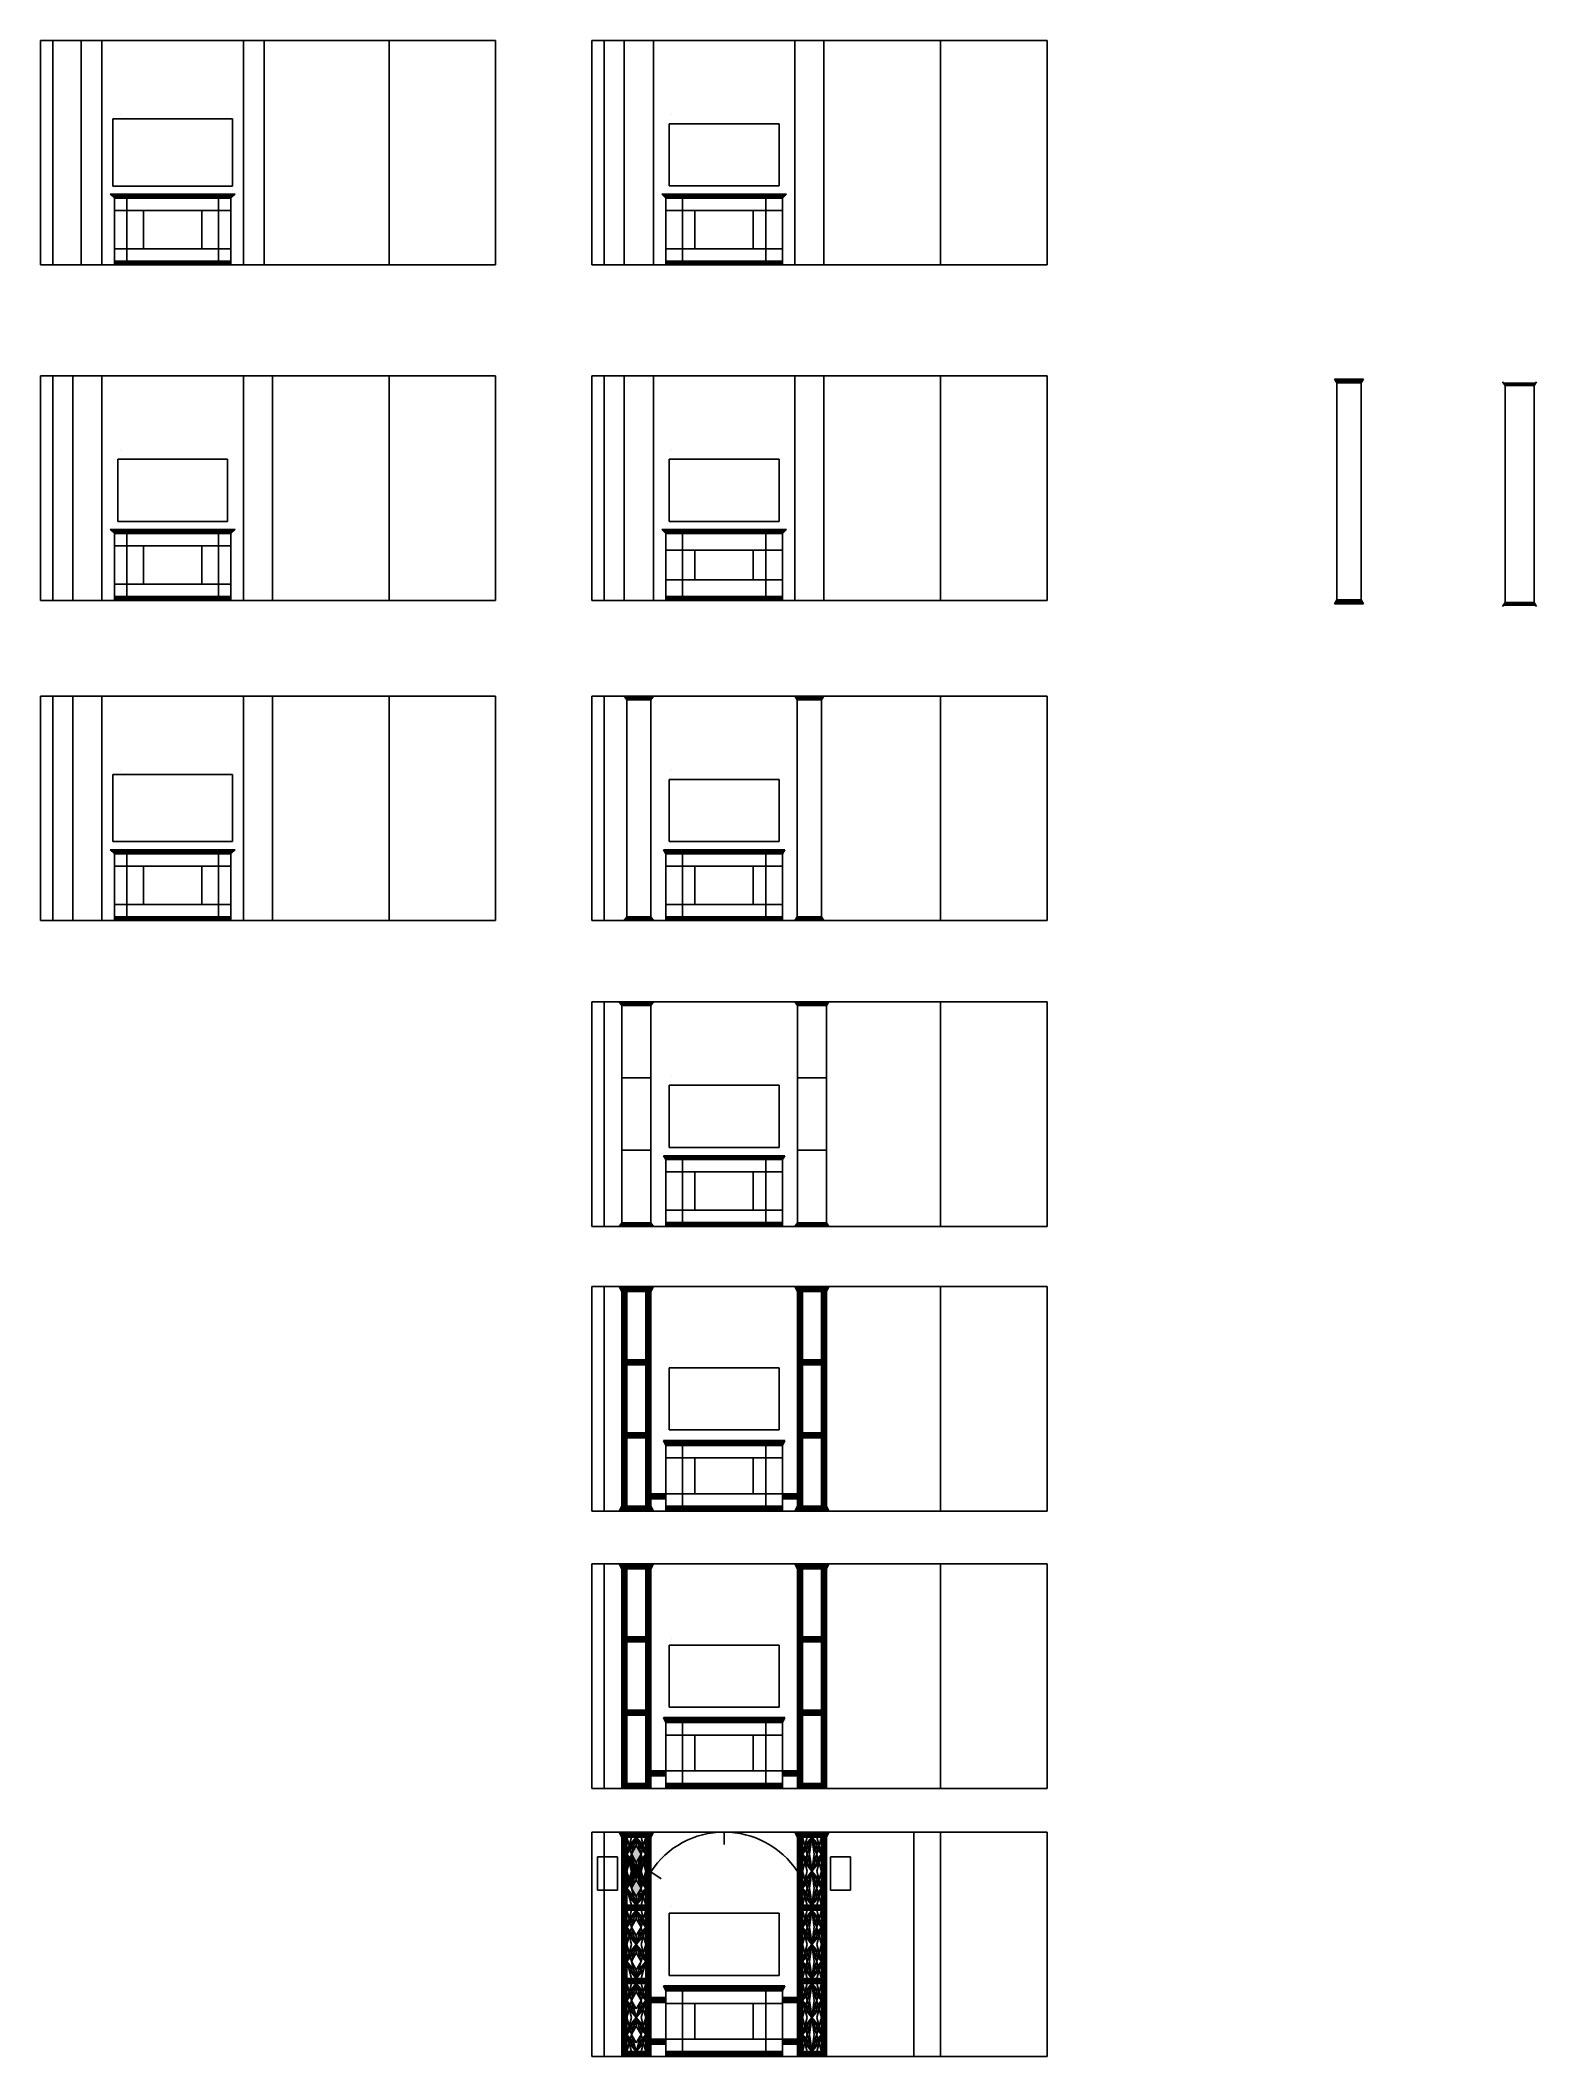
# Model space of a CAD drawing. Header units: millimetres. Extents: x -37601 to 54898, y -46061 to 6743.
# Drawn here: x 36919 to 54898, y -46061 to -21822 of the extents above; entities that cross this region are included whole.
import ezdxf

# ---------------------------------------------------------------- set-up
doc = ezdxf.new("R2010")
doc.units = ezdxf.units.MM
doc.layers.add('зона телевизора и камина', color=112, linetype='Continuous')
doc.layers.add('мебель', color=5, linetype='Continuous')

# ---------------------------------------------------------------- blocks, each defined once
blk = doc.blocks.new('телевизор 60 диагональ')
at = {"layer": 'зона телевизора и камина'}
for p, q in [((9207, -3559), (10527, -3559)), ((9207, -3559), (9207, -4306)), ((10527, -3559), (9780, -3559)), ((10527, -3559), (10527, -4306)), ((10527, -4306), (9207, -4306))]:
    blk.add_line(p, q, dxfattribs=at)
blk = doc.blocks.new('телевизор 65 диагональ')
at = {"layer": 'зона телевизора и камина'}
for p, q in [((562, -4047), (2001, -4047)), ((562, -4856), (562, -4047)), ((2001, -4047), (2001, -4856)), ((2001, -4856), (562, -4856))]:
    blk.add_line(p, q, dxfattribs=at)
blk = doc.blocks.new('колонна узкая')
at = {"layer": 'зона телевизора и камина'}
for p, q in [((15323, -10593), (15293, -10548)), ((15303, -10563), (15633, -10563)), ((15313, -10578), (15623, -10578)), ((15323, -13203), (15323, -10593)), ((15323, -10593), (15613, -10593)), ((15613, -10593), (15643, -10548)), ((15613, -10593), (15613, -13203)), ((15293, -13248), (15323, -13203)), ((15303, -13233), (15633, -13233)), ((15313, -13218), (15623, -13218)), ((15323, -13203), (15613, -13203)), ((15643, -13248), (15613, -13203))]:
    blk.add_line(p, q, dxfattribs=at)
blk = doc.blocks.new('колонна широкая')
at = {"layer": 'зона телевизора и камина'}
for p, q in [((17313, -10548), (17343, -10593)), ((17323, -10563), (17713, -10563)), ((17333, -10578), (17703, -10578)), ((17343, -10593), (17343, -13203)), ((17343, -10593), (17693, -10593)), ((17723, -10548), (17693, -10593)), ((17693, -10593), (17693, -13203)), ((17313, -13248), (17343, -13203)), ((17323, -13233), (17713, -13233)), ((17333, -13218), (17703, -13218)), ((17343, -13203), (17693, -13203)), ((17723, -13248), (17693, -13203))]:
    blk.add_line(p, q, dxfattribs=at)
blk = doc.blocks.new('колонна 3')
at = {"layer": 'зона телевизора и камина'}
for p, q in [((17373, -17706), (17343, -17646)), ((17353, -17666), (17743, -17666)), ((17363, -17686), (17733, -17686)), ((17723, -17706), (17753, -17646)), ((17373, -17706), (17373, -20286)), ((17373, -17706), (17723, -17706)), ((17393, -18526), (17393, -17706)), ((17413, -18526), (17413, -17706)), ((17433, -18526), (17433, -17706)), ((17663, -18526), (17663, -17706)), ((17683, -18526), (17683, -17706)), ((17703, -18526), (17703, -17706)), ((17723, -17706), (17723, -20286)), ((17393, -19466), (17393, -18526)), ((17413, -18526), (17413, -18526)), ((17413, -19466), (17413, -18526)), ((17433, -18526), (17663, -18526)), ((17433, -19466), (17433, -18526)), ((17433, -18546), (17663, -18546)), ((17433, -18566), (17663, -18566)), ((17433, -18586), (17663, -18586)), ((17663, -19466), (17663, -18526)), ((17683, -18526), (17683, -18526)), ((17683, -19466), (17683, -18526)), ((17703, -19466), (17703, -18526)), ((17393, -19466), (17393, -20286)), ((17413, -19466), (17413, -20286)), ((17433, -19406), (17663, -19406)), ((17433, -19426), (17663, -19426)), ((17433, -19446), (17663, -19446)), ((17433, -19466), (17663, -19466)), ((17433, -19466), (17433, -20286)), ((17663, -19466), (17663, -20286)), ((17683, -19466), (17683, -20286)), ((17703, -19466), (17703, -20286)), ((17373, -20286), (17343, -20346)), ((17353, -20326), (17743, -20326)), ((17363, -20306), (17733, -20306)), ((17373, -20286), (17723, -20286)), ((17723, -20286), (17753, -20346))]:
    blk.add_line(p, q, dxfattribs=at)
blk = doc.blocks.new('колонка')
at = {"layer": 'зона телевизора и камина'}
for p, q in [((14228, -24238), (14468, -24238)), ((14228, -24638), (14228, -24238)), ((14468, -24238), (14468, -24638)), ((14468, -24638), (14228, -24638))]:
    blk.add_line(p, q, dxfattribs=at)

msp = doc.modelspace()

# ---------------------------------------------------------------- hatches: boundary and pattern name
at = {"layer": 'зона телевизора и камина', "true_color": 0xffc285}
h = msp.add_hatch(color=31, dxfattribs=at)
h.dxf.hatch_style = 1
h.paths.add_polyline_path([(43965.066, -43626.044), (43965.066, -43831.091), (43993.798, -43728.487)])
at = {"layer": 'зона телевизора и камина', "true_color": 0xfcf6bb}
h = msp.add_hatch(color=254, dxfattribs=at)
h.dxf.hatch_style = 1
h.paths.add_polyline_path([(44194.984, -43626.046), (44108.814, -43728.521), (44080.066, -43831.021), (44080.066, -43831.021)])
h.paths.add_polyline_path([(44051.319, -43728.538), (44008.149, -43677.239), (44003.368, -43694.314), (44080.066, -43831.021)])
h.paths.add_polyline_path([(43965.066, -43626.044), (44003.368, -43694.314), (44008.149, -43677.239)])
at = {"layer": 'зона телевизора и камина'}
h = msp.add_hatch(color=30, dxfattribs=at)
h.dxf.hatch_style = 1
h.paths.add_polyline_path([(44079.903, -43421), (43993.822, -43523.538), (43993.819, -43523.549), (44003.38, -43557.633)])
h = msp.add_hatch(color=30, dxfattribs=at)
h.dxf.hatch_style = 1
h.paths.add_polyline_path([(44022.563, -43626.044), (44008.149, -43677.239), (44051.314, -43728.532)])
h = msp.add_hatch(color=2, dxfattribs=at)
h.dxf.hatch_style = 1
h.paths.add_polyline_path([(44137.429, -43626.39), (44137.315, -43625.982), (44079.918, -43523.744), (44022.819, -43625.13), (44079.918, -43726.516)])
h.paths.add_polyline_path([(44079.919, -43933.746), (44022.819, -44035.132), (44079.919, -44136.518), (44137.488, -44036.29)])
h = msp.add_hatch(color=30, dxfattribs=at)
h.dxf.hatch_style = 1
h.paths.add_polyline_path([(44079.919, -43421.019), (44079.914, -43421.019), (44156.707, -43557.764), (44166.314, -43523.509), (44166.313, -43523.504)])
h = msp.add_hatch(color=30, dxfattribs=at)
h.dxf.hatch_style = 1
h.paths.add_polyline_path([(44137.444, -43626.443), (44108.814, -43728.521), (44151.738, -43677.475)])
at = {"layer": 'зона телевизора и камина', "true_color": 0xffc285}
h = msp.add_hatch(color=31, dxfattribs=at)
h.dxf.hatch_style = 1
h.paths.add_polyline_path([(44195.109, -43626.147), (44195.025, -43625.998), (44194.984, -43626.046), (44166.157, -43728.951), (44194.987, -43831.88), (44195.153, -43831.288)])
h = msp.add_hatch(color=31, dxfattribs=at)
h.dxf.hatch_style = 1
h.paths.add_polyline_path([(43965.065, -43830.483), (43965.065, -44036.258), (43965.228, -44036.064), (43993.982, -43933.57)])
at = {"layer": 'зона телевизора и камина'}
h = msp.add_hatch(color=2, dxfattribs=at)
h.dxf.hatch_style = 1
h.paths.add_polyline_path([(44137.661, -43830.668), (44166.157, -43728.951), (44166.108, -43728.777), (44080.066, -43831.021), (44166.475, -43933.524)])
h.paths.add_polyline_path([(44080.04, -43831.051), (44080.04, -43830.99), (43993.814, -43728.544), (44022.653, -43831.367), (43993.985, -43933.559)])
at = {"layer": 'зона телевизора и камина', "true_color": 0xfcf6bb}
h = msp.add_hatch(color=254, dxfattribs=at)
h.dxf.hatch_style = 1
h.paths.add_polyline_path([(44051.352, -43933.697), (44080.064, -43831.026), (44080.064, -43831.024), (44003.542, -43967.654), (44008.353, -43984.806)])
h = msp.add_hatch(color=254, dxfattribs=at)
h.dxf.hatch_style = 1
h.paths.add_polyline_path([(44080.066, -43831.021), (44108.859, -43933.402), (44195.188, -44036.019)])
at = {"layer": 'зона телевизора и камина', "true_color": 0xffc285}
h = msp.add_hatch(color=31, dxfattribs=at)
h.dxf.hatch_style = 1
h.paths.add_polyline_path([(44195.153, -43831.288), (44166.475, -43933.524), (44195.197, -44036.051)])
at = {"layer": 'зона телевизора и камина', "true_color": 0xfcf6bb}
h = msp.add_hatch(color=254, dxfattribs=at)
h.dxf.hatch_style = 1
h.paths.add_polyline_path([(44003.542, -43967.654), (43965.228, -44036.064), (44008.353, -43984.806)])
at = {"layer": 'зона телевизора и камина'}
h = msp.add_hatch(color=30, dxfattribs=at)
h.dxf.hatch_style = 1
h.paths.add_polyline_path([(44166.416, -44138.625), (44166.451, -44138.502), (44156.858, -44104.361), (44080.228, -44241.042)])
h.paths.add_polyline_path([(44003.447, -44104.185), (43993.89, -44138.254), (43993.977, -44138.564), (44080.18, -44240.984), (44080.196, -44240.984)])
h = msp.add_hatch(color=30, dxfattribs=at)
h.dxf.hatch_style = 1
h.paths.add_polyline_path([(44051.352, -43933.697), (44008.353, -43984.806), (44022.644, -44035.751), (44022.98, -44035.154)])
h = msp.add_hatch(color=30, dxfattribs=at)
h.dxf.hatch_style = 1
h.paths.add_polyline_path([(44108.859, -43933.402), (44137.725, -44036.042), (44152.097, -43984.798)])

# ---------------------------------------------------------------- linework, layer by layer
for p, q in [((36919.254, -24523.136), (36919.254, -21823.136)), ((36919.254, -21823.136), (42389.254, -21823.136)), ((37069.254, -24523.136), (37069.254, -21823.136)), ((37409.285, -24524.14), (37409.285, -21824.14)), ((37659.254, -21823.136), (37659.254, -24523.136)), ((39359.149, -21823.169), (39359.149, -24523.169)), ((39609.149, -21823.042), (39609.149, -24523.042)), ((42389.254, -21823.136), (42389.254, -24523.136)), ((43545.065, -24523.136), (43545.065, -21823.136)), ((43545.065, -21823.136), (49015.065, -21823.136)), ((43695.065, -24523.136), (43695.065, -21823.136)), ((43935.099, -24523.4), (43935.099, -21823.4)), ((44285.065, -21823.136), (44285.065, -24523.136)), ((45984.96, -21823.169), (45984.96, -24523.169)), ((46334.96, -21823.099), (46334.96, -24523.099)), ((49015.065, -21823.136), (49015.065, -24523.136)), ((37879.278, -22715.806), (37879.278, -22715.806)), ((44505.09, -22715.806), (44505.09, -22715.806)), ((37759.254, -23673.136), (39259.254, -23673.136)), ((37809.254, -23718.136), (37759.254, -23673.136)), ((39242.587, -23688.136), (37775.92, -23688.136)), ((39225.92, -23703.136), (37792.587, -23703.136)), ((39209.254, -23718.136), (37809.254, -23718.136)), ((37809.254, -23718.136), (37809.254, -24478.136)), ((37959.254, -24478.136), (37959.254, -23718.136)), ((37959.254, -23718.136), (37959.254, -23868.136)), ((39209.254, -23718.136), (39059.254, -23718.136)), ((39059.254, -23718.136), (39059.254, -24478.136)), ((39209.254, -23718.136), (39259.254, -23673.136)), ((39209.254, -23718.136), (39209.254, -23810.183)), ((39209.254, -23718.136), (39209.254, -24478.136)), ((44385.065, -23673.136), (45885.065, -23673.136)), ((44435.065, -23718.136), (44385.065, -23673.136)), ((45868.399, -23688.136), (44401.732, -23688.136)), ((45851.732, -23703.136), (44418.399, -23703.136)), ((45835.065, -23718.136), (44435.065, -23718.136)), ((44435.065, -23718.136), (44435.065, -24478.136)), ((44635.065, -24478.136), (44635.065, -23718.136)), ((45635.065, -23718.136), (45635.065, -24478.136)), ((45835.065, -23718.136), (45685.065, -23718.136)), ((45835.065, -23718.136), (45885.065, -23673.136)), ((45835.065, -23718.136), (45835.065, -23810.183)), ((45835.065, -23718.136), (45835.065, -24478.136)), ((37809.254, -23868.136), (39209.254, -23868.136)), ((38159.254, -23868.136), (38159.254, -24328.136)), ((38859.254, -23868.136), (38859.254, -24328.136)), ((44435.065, -23868.136), (45835.065, -23868.136)), ((44785.065, -23868.136), (44785.065, -24328.136)), ((45485.065, -23868.136), (45485.065, -24328.136)), ((37809.254, -24328.136), (39209.254, -24328.136)), ((37809.254, -24478.136), (39209.254, -24478.136)), ((37809.254, -24478.136), (37809.254, -24478.136)), ((37809.254, -24478.136), (37959.254, -24478.136)), ((37809.254, -24478.136), (37809.254, -24523.136)), ((39209.254, -24478.136), (39209.254, -24523.136)), ((44435.065, -24328.136), (45835.065, -24328.136)), ((44435.065, -24478.136), (45835.065, -24478.136)), ((44435.065, -24478.136), (44435.065, -24478.136)), ((44435.065, -24478.136), (44585.065, -24478.136)), ((44435.065, -24478.136), (44435.065, -24523.136)), ((45835.065, -24478.136), (45835.065, -24523.136)), ((37759.254, -24523.136), (36919.254, -24523.136)), ((36919.254, -24523.136), (37069.254, -24523.136)), ((37759.254, -24523.136), (39259.254, -24523.136)), ((37809.254, -24493.136), (39209.254, -24493.136)), ((37809.254, -24508.136), (39209.254, -24508.136)), ((42389.254, -24523.136), (39259.254, -24523.136)), ((44385.065, -24523.136), (43545.065, -24523.136)), ((43545.065, -24523.136), (43695.065, -24523.136)), ((44385.065, -24523.136), (45885.065, -24523.136)), ((44435.065, -24493.136), (45835.065, -24493.136)), ((44435.065, -24508.136), (45835.065, -24508.136)), ((49015.065, -24523.136), (45885.065, -24523.136)), ((36919.254, -28554.657), (36919.254, -25854.657)), ((36919.254, -25854.657), (42389.254, -25854.657)), ((37069.254, -28554.657), (37069.254, -25854.657)), ((37309.287, -28554.921), (37309.287, -25854.921)), ((37659.254, -25854.657), (37659.254, -28554.657)), ((39359.149, -25854.689), (39359.149, -28554.689)), ((39709.149, -25854.62), (39709.149, -28554.62)), ((42389.254, -25854.657), (42389.254, -28554.657)), ((43545.065, -28554.657), (43545.065, -25854.657)), ((43545.065, -25854.657), (49015.065, -25854.657)), ((43695.065, -28554.657), (43695.065, -25854.657)), ((43935.099, -28554.921), (43935.099, -25854.921)), ((44285.065, -25854.657), (44285.065, -28554.657)), ((45984.96, -25854.689), (45984.96, -28554.689)), ((46334.96, -25854.62), (46334.96, -28554.62)), ((49015.065, -25854.657), (49015.065, -28554.657)), ((52468.563, -25894.786), (52818.355, -25894.786)), ((52468.563, -25894.786), (52498.563, -25939.786)), ((52478.563, -25909.786), (52808.413, -25909.786)), ((52488.563, -25924.786), (52798.472, -25924.786)), ((52818.355, -25894.786), (52788.53, -25939.786)), ((52498.563, -28549.522), (52498.563, -25939.786)), ((52498.563, -25939.786), (52788.53, -25939.786)), ((52788.53, -25939.786), (52788.53, -28549.522)), ((37879.278, -26747.327), (37879.278, -26747.327)), ((44505.09, -26747.327), (44505.09, -26747.327)), ((37759.254, -27704.657), (39259.254, -27704.657)), ((37809.254, -27749.657), (37759.254, -27704.657)), ((39242.587, -27719.657), (37775.92, -27719.657)), ((39225.92, -27734.657), (37792.587, -27734.657)), ((39209.254, -27749.657), (37809.254, -27749.657)), ((37809.254, -27749.657), (37809.254, -28509.657)), ((37959.254, -28509.657), (37959.254, -27749.657)), ((37959.254, -27749.657), (37959.254, -27899.657)), ((39209.254, -27749.657), (39059.254, -27749.657)), ((39059.254, -27749.657), (39059.254, -28509.657)), ((39209.254, -27749.657), (39259.254, -27704.657)), ((39209.254, -27749.657), (39209.254, -27841.704)), ((39209.254, -27749.657), (39209.254, -28509.657)), ((44385.065, -27704.657), (45885.065, -27704.657)), ((44435.065, -27749.657), (44385.065, -27704.657)), ((45868.399, -27719.657), (44401.732, -27719.657)), ((45851.732, -27734.657), (44418.399, -27734.657)), ((45835.065, -27749.657), (44435.065, -27749.657)), ((44435.065, -27749.657), (44435.065, -28509.657)), ((44635.065, -28509.657), (44635.065, -27749.657)), ((45635.065, -27749.657), (45635.065, -28509.657)), ((45835.065, -27749.657), (45685.065, -27749.657)), ((45835.065, -27749.657), (45885.065, -27704.657)), ((45835.065, -27749.657), (45835.065, -27841.704)), ((45835.065, -27749.657), (45835.065, -28509.657)), ((37809.254, -27899.657), (39209.254, -27899.657)), ((38159.254, -27899.657), (38159.254, -28359.657)), ((38859.254, -27899.657), (38859.254, -28359.657)), ((44435.065, -27949.657), (45835.065, -27949.657)), ((44785.065, -27949.657), (44785.065, -28309.657)), ((45485.065, -27949.657), (45485.065, -28309.657)), ((44435.065, -28309.657), (45835.065, -28309.657)), ((37759.254, -28554.657), (36919.254, -28554.657)), ((36919.254, -28554.657), (37069.254, -28554.657)), ((37759.254, -28554.657), (39259.254, -28554.657)), ((37809.254, -28359.657), (39209.254, -28359.657)), ((37809.254, -28509.657), (39209.254, -28509.657)), ((37809.254, -28509.657), (37809.254, -28509.657)), ((37809.254, -28509.657), (37959.254, -28509.657)), ((37809.254, -28509.657), (37809.254, -28554.657)), ((37809.254, -28524.657), (39209.254, -28524.657)), ((37809.254, -28539.657), (39209.254, -28539.657)), ((39209.254, -28509.657), (39209.254, -28554.657)), ((42389.254, -28554.657), (39259.254, -28554.657)), ((44385.065, -28554.657), (43545.065, -28554.657)), ((43545.065, -28554.657), (43695.065, -28554.657)), ((44385.065, -28554.657), (45885.065, -28554.657)), ((44435.065, -28509.657), (45835.065, -28509.657)), ((44435.065, -28509.657), (44435.065, -28509.657)), ((44435.065, -28509.657), (44585.065, -28509.657)), ((44435.065, -28509.657), (44435.065, -28554.657)), ((44435.065, -28524.657), (45835.065, -28524.657)), ((44435.065, -28539.657), (45835.065, -28539.657)), ((45835.065, -28509.657), (45835.065, -28554.657)), ((49015.065, -28554.657), (45885.065, -28554.657)), ((52468.563, -28594.522), (52498.563, -28549.522)), ((52468.563, -28594.522), (52818.53, -28594.522)), ((52478.563, -28579.522), (52808.53, -28579.522)), ((52488.563, -28564.522), (52798.53, -28564.522)), ((52498.563, -28549.522), (52788.53, -28549.522)), ((52818.53, -28594.522), (52788.53, -28549.522)), ((36919.254, -32404.748), (36919.254, -29704.748)), ((36919.254, -29704.748), (42389.254, -29704.748)), ((37069.254, -32404.748), (37069.254, -29704.748)), ((37309.285, -32405.752), (37309.285, -29705.752)), ((37659.254, -29704.748), (37659.254, -32404.748)), ((39359.149, -29704.78), (39359.149, -32404.78)), ((39709.149, -29704.654), (39709.149, -32404.654)), ((42389.254, -29704.748), (42389.254, -32404.748)), ((43545.065, -32404.748), (43545.065, -29704.748)), ((43545.065, -29704.748), (49015.065, -29704.748)), ((43695.065, -32404.748), (43695.065, -29704.748)), ((45984.96, -29704.78), (45954.96, -29704.78)), ((46334.96, -29704.711), (46334.96, -29704.78)), ((46334.96, -29704.711), (46364.96, -29704.711)), ((49015.065, -29704.748), (49015.065, -32404.748)), ((37879.278, -30597.418), (37879.278, -30597.418)), ((44505.09, -30597.418), (44505.09, -30597.418)), ((37759.254, -31554.748), (39259.254, -31554.748)), ((37809.254, -31599.748), (37759.254, -31554.748)), ((39242.587, -31569.748), (37775.92, -31569.748)), ((39225.92, -31584.748), (37792.587, -31584.748)), ((39209.254, -31599.748), (37809.254, -31599.748)), ((37809.254, -31599.748), (37809.254, -32359.748)), ((37809.254, -31749.748), (39209.254, -31749.748)), ((37959.254, -32359.748), (37959.254, -31599.748)), ((37959.254, -31599.748), (37959.254, -31749.748)), ((38159.254, -31749.748), (38159.254, -32209.748)), ((38859.254, -31749.748), (38859.254, -32209.748)), ((39209.254, -31599.748), (39059.254, -31599.748)), ((39059.254, -31599.748), (39059.254, -32359.748)), ((39209.254, -31599.748), (39259.254, -31554.748)), ((39209.254, -31599.748), (39209.254, -31691.795)), ((39209.254, -31599.748), (39209.254, -32359.748)), ((44405.065, -31554.748), (45865.065, -31554.748)), ((44405.065, -31554.748), (44435.065, -31599.748)), ((45855.065, -31569.748), (44415.065, -31569.748)), ((45845.065, -31584.748), (44425.065, -31584.748)), ((45835.065, -31599.748), (44435.065, -31599.748)), ((44435.065, -31599.748), (44435.065, -32359.748)), ((44435.065, -31749.748), (45835.065, -31749.748)), ((44635.065, -32359.748), (44635.065, -31599.748)), ((44785.065, -31749.748), (44785.065, -32209.748)), ((45485.065, -31749.748), (45485.065, -32209.748)), ((45635.065, -31599.748), (45635.065, -32359.748)), ((45835.065, -31599.748), (45685.065, -31599.748)), ((45865.065, -31554.748), (45835.065, -31599.748)), ((45835.065, -31599.748), (45835.065, -31691.795)), ((45835.065, -31599.748), (45835.065, -32359.748)), ((37809.254, -32209.748), (39209.254, -32209.748)), ((44435.065, -32209.748), (45835.065, -32209.748)), ((37759.254, -32404.748), (36919.254, -32404.748)), ((36919.254, -32404.748), (37069.254, -32404.748)), ((37759.254, -32404.748), (39259.254, -32404.748)), ((37809.254, -32359.748), (39209.254, -32359.748)), ((37809.254, -32359.748), (37809.254, -32359.748)), ((37809.254, -32359.748), (37959.254, -32359.748)), ((37809.254, -32359.748), (37809.254, -32404.748)), ((37809.254, -32374.748), (39209.254, -32374.748)), ((37809.254, -32389.748), (39209.254, -32389.748)), ((39209.254, -32359.748), (39209.254, -32404.748)), ((42389.254, -32404.748), (39259.254, -32404.748)), ((44385.065, -32404.748), (43545.065, -32404.748)), ((43545.065, -32404.748), (43695.065, -32404.748)), ((43935.099, -32404.748), (44285.065, -32404.748)), ((43965.099, -32405.012), (43965.099, -32404.748)), ((44385.065, -32404.748), (45885.065, -32404.748)), ((44435.065, -32359.748), (45835.065, -32359.748)), ((44435.065, -32359.748), (44435.065, -32359.748)), ((44435.065, -32359.748), (44585.065, -32359.748)), ((44435.065, -32359.748), (44435.065, -32404.748)), ((44435.065, -32374.748), (45835.065, -32374.748)), ((44435.065, -32389.748), (45835.065, -32389.748)), ((45835.065, -32359.748), (45835.065, -32404.748)), ((49015.065, -32404.748), (45885.065, -32404.748)), ((43545.065, -36080.393), (43545.065, -33380.393)), ((43545.065, -33380.393), (49015.065, -33380.393)), ((43695.065, -36080.393), (43695.065, -33380.393)), ((45984.96, -33380.426), (45954.96, -33380.426)), ((46334.96, -33380.356), (46334.96, -33380.426)), ((46334.96, -33380.356), (46364.96, -33380.356)), ((49015.065, -33380.393), (49015.065, -36080.393)), ((43905.065, -34295.393), (44255.065, -34295.324)), ((44505.09, -34273.063), (44505.09, -34273.063)), ((46015.065, -34295.393), (46365.065, -34295.324)), ((43905.065, -35165.393), (44255.065, -35165.324)), ((44405.065, -35230.393), (45865.065, -35230.393)), ((44405.065, -35230.393), (44435.065, -35275.393)), ((45855.065, -35245.393), (44415.065, -35245.393)), ((45845.065, -35260.393), (44425.065, -35260.393)), ((45835.065, -35275.393), (44435.065, -35275.393)), ((44435.065, -35275.393), (44435.065, -36035.393)), ((44635.065, -36035.393), (44635.065, -35275.393)), ((45635.065, -35275.393), (45635.065, -36035.393)), ((45835.065, -35275.393), (45685.065, -35275.393)), ((45865.065, -35230.393), (45835.065, -35275.393)), ((45835.065, -35275.393), (45835.065, -35367.44)), ((45835.065, -35275.393), (45835.065, -36035.393)), ((46015.065, -35165.393), (46365.065, -35165.324)), ((44435.065, -35425.393), (45835.065, -35425.393)), ((44785.065, -35425.393), (44785.065, -35885.393)), ((45485.065, -35425.393), (45485.065, -35885.393)), ((44385.065, -36080.393), (43545.065, -36080.393)), ((43545.065, -36080.393), (43695.065, -36080.393)), ((43935.099, -36080.393), (44285.065, -36080.393)), ((43965.099, -36080.657), (43965.099, -36080.393)), ((44385.065, -36080.393), (45885.065, -36080.393)), ((44435.065, -35885.393), (45835.065, -35885.393)), ((44435.065, -36035.393), (45835.065, -36035.393)), ((44435.065, -36035.393), (44435.065, -36035.393)), ((44435.065, -36035.393), (44585.065, -36035.393)), ((44435.065, -36035.393), (44435.065, -36080.393)), ((44435.065, -36050.393), (45835.065, -36050.393)), ((44435.065, -36065.393), (45835.065, -36065.393)), ((45835.065, -36035.393), (45835.065, -36080.393)), ((49015.065, -36080.393), (45885.065, -36080.393)), ((43545.065, -39503.45), (43545.065, -36803.45)), ((43545.065, -36803.45), (49015.065, -36803.45)), ((43695.065, -39503.45), (43695.065, -36803.45)), ((44285.065, -36803.381), (44285.019, -36803.45)), ((45984.96, -36803.483), (45954.96, -36803.483)), ((46334.96, -36803.413), (46334.96, -36803.483)), ((46334.96, -36803.413), (46364.96, -36803.413)), ((49015.065, -36803.45), (49015.065, -39503.45)), ((44505.09, -37696.12), (44505.09, -37696.12)), ((44405.065, -38653.45), (45865.065, -38653.45)), ((44435.065, -38713.45), (44405.065, -38653.45)), ((45855.065, -38673.45), (44415.065, -38673.45)), ((45845.065, -38693.45), (44425.065, -38693.45)), ((45835.065, -38713.45), (44435.065, -38713.45)), ((44435.065, -38713.45), (44435.065, -39458.45)), ((44635.065, -39443.45), (44635.065, -38713.45)), ((45635.065, -38713.45), (45635.065, -39443.45)), ((45835.065, -38713.45), (45865.065, -38653.45)), ((45835.065, -38713.45), (45835.065, -38790.497)), ((45835.065, -38713.45), (45835.065, -39458.45)), ((44435.065, -38863.45), (45835.065, -38863.45)), ((44785.065, -38863.45), (44785.065, -39293.45)), ((45485.065, -38863.45), (45485.065, -39293.45)), ((44385.065, -39503.45), (43545.065, -39503.45)), ((43545.065, -39503.45), (43695.065, -39503.45)), ((43935.099, -39503.45), (44285.065, -39503.45)), ((43965.099, -39503.715), (43965.099, -39503.45)), ((44435.065, -39293.45), (44255.065, -39293.45)), ((44435.065, -39313.45), (44255.065, -39313.45)), ((44435.065, -39333.45), (44255.065, -39333.45)), ((44435.065, -39353.45), (44255.065, -39353.45)), ((44385.065, -39503.45), (45885.065, -39503.45)), ((44435.065, -39293.45), (45835.065, -39293.45)), ((44435.065, -39443.45), (45835.065, -39443.45)), ((44435.065, -39458.45), (44435.065, -39458.45)), ((44435.065, -39458.45), (44435.065, -39503.45)), ((44435.065, -39463.45), (45835.065, -39463.45)), ((44435.065, -39483.45), (45835.065, -39483.45)), ((46015.065, -39293.45), (45835.065, -39293.45)), ((46015.065, -39313.45), (45835.065, -39313.45)), ((46015.065, -39333.45), (45835.065, -39333.45)), ((46015.065, -39353.45), (45835.065, -39353.45)), ((45835.065, -39458.45), (45835.065, -39503.45)), ((49015.065, -39503.45), (45885.065, -39503.45)), ((43545.065, -42835.885), (43545.065, -40135.885)), ((43545.065, -40135.885), (49015.065, -40135.885)), ((43695.065, -42835.885), (43695.065, -40135.885)), ((43905.065, -40195.954), (43875.065, -40135.954)), ((43885.065, -40155.954), (44275.034, -40155.954)), ((43895.065, -40175.954), (44265.05, -40175.954)), ((43905.065, -40195.954), (43905.065, -42775.954)), ((43905.065, -40195.954), (44255.065, -40195.954)), ((43925.065, -41015.954), (43925.065, -40195.954)), ((43945.065, -41015.954), (43945.065, -40195.954)), ((43965.065, -41015.954), (43965.065, -40195.954)), ((44195.065, -41015.954), (44195.065, -40195.954)), ((44215.065, -41015.954), (44215.065, -40195.954)), ((44235.065, -41015.954), (44235.065, -40195.954)), ((44255.065, -40195.954), (44285.019, -40135.954)), ((44255.065, -40195.954), (44255.065, -42775.885)), ((44285.065, -40135.815), (44285.019, -40135.885)), ((45984.96, -40135.917), (45954.96, -40135.917)), ((46015.065, -40195.885), (45985.065, -40135.885)), ((45995.065, -40155.885), (46385.034, -40155.885)), ((46005.065, -40175.885), (46375.05, -40175.885)), ((46015.065, -40195.885), (46015.065, -42775.885)), ((46015.065, -40195.885), (46365.065, -40195.885)), ((46035.065, -41015.885), (46035.065, -40195.885)), ((46055.065, -41015.885), (46055.065, -40195.885)), ((46075.065, -41015.885), (46075.065, -40195.885)), ((46305.065, -41015.885), (46305.065, -40195.885)), ((46325.065, -41015.885), (46325.065, -40195.885)), ((46334.96, -40135.847), (46334.96, -40135.917)), ((46334.96, -40135.847), (46364.96, -40135.847)), ((46345.065, -41015.885), (46345.065, -40195.885)), ((46365.065, -40195.885), (46395.019, -40135.885)), ((46365.065, -40195.885), (46365.065, -42775.815)), ((49015.065, -40135.885), (49015.065, -42835.885)), ((43925.24, -41955.95), (43925.24, -41015.95)), ((43945.065, -41015.946), (43945.24, -41015.946)), ((43945.24, -41955.946), (43945.24, -41015.946)), ((43965.065, -41015.942), (44195.24, -41015.897)), ((43965.24, -41955.942), (43965.24, -41015.942)), ((43965.24, -41035.942), (44195.24, -41035.897)), ((43965.24, -41055.942), (44195.24, -41055.897)), ((43965.24, -41075.942), (44195.24, -41075.897)), ((44195.24, -41955.897), (44195.24, -41015.897)), ((44215.065, -41015.893), (44215.24, -41015.893)), ((44215.24, -41955.893), (44215.24, -41015.893)), ((44235.24, -41955.889), (44235.24, -41015.889)), ((44505.09, -41028.555), (44505.09, -41028.555)), ((46035.24, -41955.881), (46035.24, -41015.881)), ((46055.065, -41015.877), (46055.24, -41015.877)), ((46055.24, -41955.877), (46055.24, -41015.877)), ((46075.065, -41015.873), (46305.24, -41015.827)), ((46075.24, -41955.873), (46075.24, -41015.873)), ((46075.24, -41035.873), (46305.24, -41035.827)), ((46075.24, -41055.873), (46305.24, -41055.827)), ((46075.24, -41075.873), (46305.24, -41075.827)), ((46305.24, -41955.827), (46305.24, -41015.827)), ((46325.065, -41015.823), (46325.24, -41015.823)), ((46325.24, -41955.823), (46325.24, -41015.823)), ((46345.24, -41955.819), (46345.24, -41015.819)), ((43965.24, -41895.942), (44195.24, -41895.897)), ((43965.24, -41915.942), (44195.24, -41915.897)), ((46075.24, -41895.873), (46305.24, -41895.827)), ((46075.24, -41915.873), (46305.24, -41915.827)), ((43925.24, -41955.95), (43925.403, -42775.95)), ((43945.24, -41955.95), (43945.403, -42775.95)), ((43965.24, -41935.942), (44195.24, -41935.897)), ((43965.24, -41955.942), (44195.24, -41955.897)), ((43965.24, -41955.942), (43965.403, -42775.942)), ((44195.24, -41955.897), (44195.403, -42775.897)), ((44215.24, -41955.893), (44215.403, -42775.893)), ((44235.24, -41955.889), (44235.403, -42775.889)), ((44405.065, -41985.885), (45865.065, -41985.885)), ((44435.065, -42045.885), (44405.065, -41985.885)), ((45855.065, -42005.885), (44415.065, -42005.885)), ((45845.065, -42025.885), (44425.065, -42025.885)), ((45835.065, -42045.885), (44435.065, -42045.885)), ((44435.065, -42045.885), (44435.065, -42790.885)), ((44635.065, -42775.885), (44635.065, -42045.885)), ((45635.065, -42045.885), (45635.065, -42775.885)), ((45835.065, -42045.885), (45865.065, -41985.885)), ((45835.065, -42045.885), (45835.065, -42122.931)), ((45835.065, -42045.885), (45835.065, -42790.885)), ((46035.24, -41955.881), (46035.403, -42775.881)), ((46055.24, -41955.881), (46055.403, -42775.881)), ((46075.24, -41935.873), (46305.24, -41935.827)), ((46075.24, -41955.873), (46305.24, -41955.827)), ((46075.24, -41955.873), (46075.403, -42775.873)), ((46305.24, -41955.827), (46305.403, -42775.827)), ((46325.24, -41955.823), (46325.403, -42775.823)), ((46345.24, -41955.819), (46345.403, -42775.819)), ((44435.065, -42195.885), (45835.065, -42195.885)), ((44785.065, -42195.885), (44785.065, -42625.885)), ((45485.065, -42195.885), (45485.065, -42625.885)), ((44435.065, -42625.885), (44255.065, -42625.885)), ((44435.065, -42645.885), (44255.065, -42645.885)), ((44435.065, -42625.885), (45835.065, -42625.885)), ((46015.065, -42625.885), (45835.065, -42625.885)), ((46015.065, -42645.885), (45835.065, -42645.885)), ((44385.065, -42835.885), (43545.065, -42835.885)), ((43545.065, -42835.885), (43695.065, -42835.885)), ((43875.1, -42835.885), (43875.065, -42835.954)), ((43905.065, -42775.954), (43905.065, -42835.885)), ((43925.403, -42775.95), (43925.403, -42835.881)), ((43935.099, -42835.885), (44285.065, -42835.885)), ((43945.403, -42775.946), (43945.403, -42835.877)), ((43965.099, -42836.149), (43965.099, -42835.885)), ((43965.403, -42775.942), (44195.403, -42775.897)), ((43965.403, -42775.942), (43965.403, -42835.873)), ((43965.403, -42795.942), (44195.403, -42795.897)), ((43965.403, -42815.942), (44195.403, -42815.897)), ((44195.403, -42775.954), (44195.403, -42835.885)), ((44215.403, -42775.893), (44215.403, -42835.823)), ((44235.403, -42775.889), (44235.403, -42835.819)), ((44435.065, -42665.885), (44255.065, -42665.885)), ((44435.065, -42685.885), (44255.065, -42685.885)), ((44255.065, -42775.954), (44255.065, -42835.885)), ((44385.065, -42835.885), (45885.065, -42835.885)), ((44435.065, -42775.885), (45835.065, -42775.885)), ((44435.065, -42790.885), (44435.065, -42790.885)), ((44435.065, -42790.885), (44435.065, -42835.885)), ((44435.065, -42795.885), (45835.065, -42795.885)), ((44435.065, -42815.885), (45835.065, -42815.885)), ((46015.065, -42665.885), (45835.065, -42665.885)), ((46015.065, -42685.885), (45835.065, -42685.885)), ((45835.065, -42790.885), (45835.065, -42835.885)), ((49015.065, -42835.885), (45885.065, -42835.885)), ((46015.065, -42775.954), (46015.065, -42835.885)), ((46035.403, -42775.881), (46035.403, -42835.811)), ((46055.403, -42775.881), (46055.403, -42835.811)), ((46075.403, -42775.873), (46305.403, -42775.827)), ((46075.403, -42775.954), (46075.403, -42835.885)), ((46075.403, -42795.873), (46305.403, -42795.827)), ((46075.403, -42815.873), (46305.403, -42815.827)), ((46305.403, -42775.827), (46305.403, -42835.757)), ((46325.403, -42775.823), (46325.403, -42835.753)), ((46345.403, -42775.954), (46345.403, -42835.885)), ((46365.065, -42775.954), (46365.065, -42835.885)), ((43545.065, -46060.949), (43545.065, -43360.949)), ((43545.065, -43360.949), (49015.065, -43360.949)), ((43695.065, -46060.949), (43695.065, -43360.949)), ((43905.065, -43421.019), (43875.065, -43361.019)), ((43885.065, -43381.019), (44275.034, -43381.019)), ((44255.065, -43421.019), (44285.019, -43361.019)), ((44285.019, -43361.019), (45985.065, -43360.949)), ((45134.151, -43360.985), (45134.151, -43510.985)), ((45984.96, -43360.982), (45954.96, -43360.982)), ((46015.065, -43420.949), (45985.065, -43360.949)), ((45995.065, -43380.949), (46385.034, -43380.949)), ((46334.96, -43360.912), (46334.96, -43360.982)), ((46334.96, -43360.912), (46364.96, -43360.912)), ((46365.065, -43420.949), (46395.019, -43360.949)), ((49015.065, -43360.949), (49015.065, -46060.949)), ((43895.065, -43401.019), (44265.05, -43401.019)), ((43905.065, -43421.019), (43905.065, -46001.019)), ((43905.065, -43421.019), (44255.065, -43421.019)), ((43925.065, -44241.019), (43925.065, -43421.019)), ((43945.065, -44241.019), (43945.065, -43421.019)), ((43965.065, -44241.019), (43965.065, -43421.019)), ((43965.066, -43626.044), (44079.903, -43421)), ((43965.066, -43831.091), (44079.903, -43421)), ((43965.066, -43626.044), (44022.579, -43421.032)), ((43965.066, -43421.044), (44080.066, -43831.021)), ((44022.563, -43626.044), (43965.066, -43421.089)), ((43965.066, -43626.044), (44051.316, -43523.526)), ((43965.066, -43626.044), (44051.314, -43728.532)), ((44080.066, -43831.021), (43965.066, -43626.044)), ((43993.814, -43728.544), (43965.066, -43626.044)), ((43993.822, -43523.538), (44079.903, -43421)), ((44022.481, -43625.73), (44079.918, -43523.744)), ((44022.481, -43624.531), (44079.918, -43726.516)), ((44022.566, -43626.032), (44079.903, -43421)), ((44194.903, -43831.581), (44079.902, -43421.006)), ((44079.918, -43523.744), (44079.902, -43421.006)), ((44079.903, -43421), (44195.025, -43625.998)), ((44137.563, -43626.021), (44079.903, -43421)), ((44079.903, -43421), (44166.313, -43523.504)), ((44079.918, -43523.744), (44137.487, -43626.289)), ((44079.918, -43726.516), (44137.487, -43626.289)), ((44080.059, -43831.044), (44195.066, -43420.998)), ((44080.066, -43831.021), (44194.984, -43626.046)), ((44195.025, -43625.998), (44108.814, -43523.521)), ((44195.025, -43625.998), (44108.814, -43728.521)), ((44137.563, -43626.021), (44195.066, -43420.998)), ((44137.563, -43831.021), (44194.984, -43626.046)), ((44195.025, -43625.998), (44137.6, -43421.009)), ((44195.24, -44240.961), (44195.065, -43421.019)), ((44215.24, -44240.957), (44215.065, -43421.019)), ((44235.24, -44240.953), (44235.065, -43421.019)), ((44255.065, -43421.019), (44255.065, -46000.949)), ((46005.065, -43400.949), (46375.05, -43400.949)), ((46015.065, -43420.949), (46015.065, -46000.949)), ((46015.065, -43420.949), (46365.065, -43420.949)), ((46035.065, -44240.949), (46035.065, -43420.949)), ((46055.065, -44240.949), (46055.065, -43420.949)), ((46075.065, -44240.949), (46075.065, -43420.949)), ((46075.065, -43830.972), (46190.065, -43420.949)), ((46075.065, -43625.972), (46190.065, -43420.949)), ((46075.065, -43625.972), (46132.578, -43420.961)), ((46075.065, -43420.972), (46190.066, -43830.951)), ((46075.065, -43625.972), (46161.315, -43523.455)), ((46075.065, -43625.972), (46161.314, -43728.461)), ((46190.065, -43830.949), (46075.065, -43625.972)), ((46103.814, -43728.472), (46075.065, -43625.972)), ((46103.822, -43523.466), (46190.065, -43420.949)), ((46132.565, -43625.961), (46190.065, -43420.949)), ((46132.565, -43625.961), (46175.689, -43523.456)), ((46132.565, -43625.961), (46175.689, -43728.459)), ((46190.065, -43420.949), (46161.313, -43625.963)), ((46175.689, -43728.459), (46161.313, -43625.963)), ((46190.065, -43830.949), (46305.065, -43420.926)), ((46190.065, -43420.949), (46305.065, -43830.972)), ((46190.065, -43420.949), (46305.025, -43625.926)), ((46247.562, -43625.949), (46190.065, -43420.949)), ((46190.065, -43420.949), (46276.312, -43523.432)), ((46190.065, -43420.949), (46218.813, -43625.952)), ((46190.065, -43830.949), (46247.562, -43625.949)), ((46190.065, -43830.955), (46218.813, -43625.952)), ((46190.065, -43830.949), (46304.984, -43625.975)), ((46247.562, -43625.949), (46204.439, -43523.451)), ((46204.439, -43728.453), (46247.562, -43625.949)), ((46305.025, -43625.926), (46218.814, -43523.449)), ((46305.025, -43625.926), (46218.814, -43728.449)), ((46247.562, -43625.949), (46305.065, -43420.926)), ((46247.562, -43830.949), (46304.984, -43625.975)), ((46305.025, -43625.926), (46247.6, -43420.938)), ((46305.065, -44240.949), (46305.065, -43420.949)), ((46325.065, -44240.949), (46325.065, -43420.949)), ((46345.065, -44240.949), (46345.065, -43420.949)), ((46365.065, -43420.949), (46365.065, -46000.88)), ((43965.151, -43830.789), (44080.228, -44241.042)), ((43965.228, -44036.064), (44080.066, -43831.021)), ((43965.228, -44036.064), (44022.741, -43831.053)), ((43993.814, -43728.544), (44080.066, -43831.021)), ((43993.814, -43728.544), (44022.563, -43831.044)), ((43993.985, -43933.559), (44080.066, -43831.021)), ((44022.728, -44036.053), (44080.066, -43831.021)), ((44079.918, -43726.516), (44080.04, -43830.975)), ((44080.059, -43831.044), (44195.24, -44240.961)), ((44080.171, -43933.444), (44080.064, -43831.023)), ((44166.314, -43728.532), (44080.066, -43831.021)), ((44080.066, -43831.021), (44195.188, -44036.019)), ((44137.725, -44036.042), (44080.066, -43831.021)), ((44080.066, -43831.021), (44166.475, -43933.524)), ((44080.222, -44241.064), (44195.153, -43831.288)), ((44137.725, -44036.042), (44195.153, -43831.288)), ((44195.197, -44036.051), (44137.763, -43831.03)), ((44255.065, -43837.961), (44255.065, -43987.961)), ((44255.065, -43837.961), (44255.065, -43987.961)), ((44255.065, -43837.961), (44255.065, -43987.961)), ((44255.065, -43837.961), (44255.065, -43987.961)), ((44255.065, -43837.961), (44255.065, -43987.961)), ((46015.065, -43834.576), (46015.065, -43984.576)), ((46075.067, -44240.966), (46190.067, -43830.943)), ((46075.067, -44035.966), (46190.067, -43830.943)), ((46075.067, -44035.966), (46132.58, -43830.955)), ((46075.067, -43830.966), (46190.067, -44240.945)), ((46103.814, -43728.472), (46190.065, -43830.949)), ((46103.814, -43728.472), (46132.562, -43830.972)), ((46103.823, -43933.461), (46190.067, -43830.943)), ((46132.567, -44035.955), (46190.067, -43830.943)), ((46190.067, -43830.943), (46161.314, -44035.958)), ((46190.065, -43830.949), (46175.689, -43728.459)), ((46276.314, -43728.461), (46190.065, -43830.949)), ((46190.067, -44240.943), (46305.067, -43830.921)), ((46190.067, -43830.943), (46305.067, -44240.966)), ((46190.067, -43830.943), (46305.026, -44035.921)), ((46247.564, -44035.943), (46190.067, -43830.943)), ((46190.067, -43830.943), (46276.314, -43933.426)), ((46190.067, -43830.943), (46218.815, -44035.946)), ((46247.564, -44035.943), (46305.067, -43830.921)), ((46305.026, -44035.921), (46247.601, -43830.932)), ((43965.228, -44036.064), (44051.352, -43933.697)), ((43965.228, -44036.064), (44051.477, -44138.553)), ((44080.228, -44241.042), (43965.228, -44036.064)), ((43993.977, -44138.564), (43965.228, -44036.064)), ((44022.644, -44035.751), (44080.081, -43933.765)), ((44022.644, -44034.552), (44080.081, -44136.537)), ((44080.081, -43933.765), (44137.65, -44036.309)), ((44080.081, -44136.537), (44137.65, -44036.309)), ((44080.228, -44241.042), (44195.147, -44036.067)), ((44195.188, -44036.019), (44108.977, -43933.542)), ((44195.188, -44036.019), (44108.977, -44138.542)), ((44137.725, -44241.042), (44195.147, -44036.067)), ((44332.676, -43931.267), (44332.676, -43931.267)), ((46075.067, -44035.966), (46161.317, -43933.449)), ((46075.067, -44035.966), (46161.315, -44138.455)), ((46190.067, -44240.943), (46075.067, -44035.966)), ((46103.815, -44138.466), (46075.067, -44035.966)), ((46132.567, -44035.955), (46175.691, -43933.451)), ((46132.567, -44035.955), (46175.691, -44138.453)), ((46175.691, -44138.453), (46161.314, -44035.958)), ((46190.067, -44240.943), (46247.564, -44035.943)), ((46190.067, -44240.949), (46218.815, -44035.946)), ((46190.067, -44240.943), (46304.985, -44035.969)), ((46247.564, -44035.943), (46204.441, -43933.445)), ((46204.441, -44138.448), (46247.564, -44035.943)), ((46305.026, -44035.921), (46218.815, -43933.443)), ((46305.026, -44035.921), (46218.815, -44138.443)), ((46247.564, -44240.943), (46304.985, -44035.969)), ((43925.065, -45181.015), (43925.065, -44241.015)), ((43945.065, -45181.011), (43945.065, -44241.011)), ((43965.24, -45181.007), (43965.053, -44241.007)), ((43965.065, -44241.007), (44195.24, -44240.961)), ((43965.24, -44261.007), (44195.24, -44260.961)), ((43965.24, -44281.007), (44195.24, -44280.961)), ((43965.24, -44301.007), (44195.24, -44300.961)), ((43965.24, -44301.007), (43965.24, -44711.007)), ((43965.403, -44506.028), (44080.24, -44300.984)), ((43965.403, -44711.075), (44080.24, -44300.984)), ((43965.403, -44506.028), (44022.916, -44301.016)), ((43965.403, -44301.028), (44080.403, -44711.005)), ((44022.9, -44506.028), (43965.403, -44301.073)), ((43993.977, -44138.564), (44080.228, -44241.042)), ((43993.977, -44138.564), (44022.725, -44241.064)), ((43994.159, -44403.522), (44080.24, -44300.984)), ((44022.903, -44506.016), (44080.24, -44300.984)), ((44080.081, -44136.537), (44080.203, -44240.996)), ((44166.477, -44138.553), (44080.228, -44241.042)), ((44195.24, -44711.565), (44080.239, -44300.99)), ((44080.255, -44403.729), (44080.239, -44300.99)), ((44080.24, -44300.984), (44195.362, -44505.982)), ((44137.9, -44506.005), (44080.24, -44300.984)), ((44080.24, -44300.984), (44166.65, -44403.488)), ((44080.396, -44711.028), (44195.403, -44300.982)), ((44137.9, -44506.005), (44195.403, -44300.982)), ((44195.362, -44505.982), (44137.937, -44300.993)), ((44195.24, -45180.961), (44195.24, -44240.961)), ((44215.24, -45180.957), (44215.24, -44240.957)), ((44235.24, -45180.953), (44235.24, -44240.953)), ((44505.09, -44253.619), (44505.09, -44253.619)), ((46035.24, -45180.945), (46035.24, -44240.945)), ((46055.065, -44240.941), (46055.24, -44240.941)), ((46055.24, -45180.941), (46055.24, -44240.941)), ((46075.065, -44240.937), (46305.24, -44240.891)), ((46075.24, -45180.937), (46075.24, -44240.937)), ((46075.24, -44260.937), (46305.24, -44260.891)), ((46075.24, -44280.937), (46305.24, -44280.891)), ((46075.24, -44300.937), (46305.24, -44300.891)), ((46075.24, -44710.937), (46190.24, -44300.914)), ((46075.24, -44505.937), (46190.24, -44300.914)), ((46075.24, -44505.937), (46132.753, -44300.926)), ((46075.24, -44300.937), (46190.241, -44710.916)), ((46103.815, -44138.466), (46190.067, -44240.943)), ((46103.815, -44138.466), (46132.564, -44240.966)), ((46103.997, -44403.431), (46190.24, -44300.914)), ((46132.74, -44505.926), (46190.24, -44300.914)), ((46190.24, -44300.914), (46161.488, -44505.929)), ((46190.067, -44240.943), (46175.691, -44138.453)), ((46276.315, -44138.455), (46190.067, -44240.943)), ((46190.24, -44710.914), (46305.24, -44300.891)), ((46190.24, -44300.914), (46305.24, -44710.937)), ((46190.24, -44300.914), (46305.2, -44505.891)), ((46247.737, -44505.914), (46190.24, -44300.914)), ((46190.24, -44300.914), (46276.487, -44403.397)), ((46190.24, -44300.914), (46218.988, -44505.917)), ((46247.737, -44505.914), (46305.24, -44300.891)), ((46305.2, -44505.891), (46247.775, -44300.903)), ((46305.24, -45180.891), (46305.24, -44240.891)), ((46325.065, -44240.888), (46325.24, -44240.887)), ((46325.24, -45180.887), (46325.24, -44240.887)), ((46345.24, -45180.883), (46345.24, -44240.883)), ((43965.24, -44506.007), (43965.24, -44717.85)), ((43965.403, -44506.028), (44051.653, -44403.511)), ((43965.403, -44506.028), (44051.651, -44608.516)), ((44080.403, -44711.005), (43965.403, -44506.028)), ((43994.151, -44608.528), (43965.403, -44506.028)), ((44022.818, -44505.714), (44080.255, -44403.729)), ((44022.818, -44504.515), (44080.255, -44606.501)), ((44080.255, -44403.729), (44137.824, -44506.273)), ((44080.255, -44606.501), (44137.824, -44506.273)), ((44080.403, -44711.005), (44195.321, -44506.03)), ((44195.362, -44505.982), (44109.151, -44403.505)), ((44195.362, -44505.982), (44109.151, -44608.505)), ((44137.9, -44711.005), (44195.321, -44506.03)), ((44195.227, -44710.961), (44195.159, -44506.01)), ((46075.24, -44505.937), (46161.49, -44403.42)), ((46075.24, -44505.937), (46161.489, -44608.426)), ((46190.24, -44710.914), (46075.24, -44505.937)), ((46103.989, -44608.437), (46075.24, -44505.937)), ((46132.74, -44505.926), (46175.864, -44403.421)), ((46132.74, -44505.926), (46175.864, -44608.424)), ((46175.864, -44608.424), (46161.488, -44505.929)), ((46190.24, -44710.914), (46247.737, -44505.914)), ((46190.24, -44710.92), (46218.988, -44505.917)), ((46190.24, -44710.914), (46305.159, -44505.94)), ((46247.737, -44505.914), (46204.614, -44403.416)), ((46204.614, -44608.419), (46247.737, -44505.914)), ((46305.2, -44505.891), (46218.989, -44403.414)), ((46305.2, -44505.891), (46218.989, -44608.414)), ((46247.737, -44710.914), (46305.159, -44505.94)), ((43965.403, -44916.03), (44080.241, -44710.986)), ((43965.403, -44916.03), (44022.916, -44711.018)), ((43965.403, -44711.03), (44080.403, -45121.007)), ((44022.9, -44916.03), (43965.403, -44711.075)), ((43965.403, -44916.03), (44051.653, -44813.512)), ((43994.151, -44608.528), (44080.403, -44711.005)), ((43994.151, -44608.528), (44022.9, -44711.028)), ((43994.16, -44813.524), (44080.241, -44710.986)), ((44022.819, -44915.716), (44080.256, -44813.731)), ((44022.903, -44916.018), (44080.241, -44710.986)), ((44080.346, -44813.409), (44080.239, -44710.988)), ((44080.241, -44710.986), (44195.363, -44915.984)), ((44137.9, -44916.007), (44080.241, -44710.986)), ((44080.241, -44710.986), (44166.65, -44813.49)), ((44080.255, -44606.501), (44080.377, -44710.959)), ((44080.256, -44813.731), (44137.825, -44916.275)), ((44080.397, -45121.03), (44195.403, -44710.984)), ((44166.651, -44608.516), (44080.403, -44711.005)), ((44195.363, -44915.984), (44109.152, -44813.507)), ((44137.9, -44916.007), (44195.403, -44710.984)), ((44195.363, -44915.984), (44137.938, -44710.995)), ((46075.242, -45120.931), (46190.242, -44710.909)), ((46075.242, -44915.931), (46190.242, -44710.909)), ((46075.242, -44915.931), (46132.755, -44710.92)), ((46075.242, -44710.931), (46190.242, -45120.911)), ((46075.242, -44915.931), (46161.492, -44813.414)), ((46103.989, -44608.437), (46190.24, -44710.914)), ((46103.989, -44608.437), (46132.737, -44710.937)), ((46103.998, -44813.426), (46190.242, -44710.909)), ((46132.742, -44915.92), (46190.242, -44710.909)), ((46132.742, -44915.92), (46175.866, -44813.416)), ((46190.242, -44710.909), (46161.49, -44915.923)), ((46190.24, -44710.914), (46175.864, -44608.424)), ((46276.489, -44608.426), (46190.24, -44710.914)), ((46190.242, -45120.909), (46305.242, -44710.886)), ((46190.242, -44710.909), (46305.242, -45120.931)), ((46190.242, -44710.909), (46305.201, -44915.886)), ((46247.739, -44915.909), (46190.242, -44710.909)), ((46190.242, -44710.909), (46276.489, -44813.391)), ((46190.242, -44710.909), (46218.99, -44915.911)), ((46247.739, -44915.909), (46204.616, -44813.41)), ((46305.201, -44915.886), (46218.99, -44813.409)), ((46247.739, -44915.909), (46305.242, -44710.886)), ((46305.201, -44915.886), (46247.776, -44710.897)), ((43965.403, -44916.03), (44051.652, -45018.518)), ((44080.403, -45121.007), (43965.403, -44916.03)), ((43994.152, -45018.53), (43965.403, -44916.03)), ((43994.152, -45018.53), (44080.403, -45121.007)), ((43994.152, -45018.53), (44022.9, -45121.03)), ((44022.819, -44914.517), (44080.256, -45016.503)), ((44080.256, -45016.503), (44137.825, -44916.275)), ((44080.256, -45016.503), (44080.378, -45120.961)), ((44080.403, -45121.007), (44195.322, -44916.032)), ((44166.652, -45018.518), (44080.403, -45121.007)), ((44195.363, -44915.984), (44109.152, -45018.507)), ((44137.9, -45121.007), (44195.322, -44916.032)), ((46075.242, -44915.931), (46161.49, -45018.42)), ((46190.242, -45120.909), (46075.242, -44915.931)), ((46103.99, -45018.431), (46075.242, -44915.931)), ((46103.99, -45018.431), (46190.242, -45120.909)), ((46103.99, -45018.431), (46132.739, -45120.931)), ((46132.742, -44915.92), (46175.866, -45018.419)), ((46175.866, -45018.419), (46161.49, -44915.923)), ((46190.242, -45120.909), (46175.866, -45018.419)), ((46190.242, -45120.909), (46247.739, -44915.909)), ((46190.242, -45120.914), (46218.99, -44915.911)), ((46190.242, -45120.909), (46305.16, -44915.934)), ((46276.49, -45018.42), (46190.242, -45120.909)), ((46204.616, -45018.413), (46247.739, -44915.909)), ((46305.201, -44915.886), (46218.99, -45018.409)), ((46247.739, -45120.909), (46305.16, -44915.934)), ((43925.24, -45181.015), (43925.403, -46001.015)), ((43945.24, -45181.015), (43945.403, -46001.015)), ((43965.077, -45591.007), (44080.077, -45180.984)), ((43965.24, -45121.007), (44195.24, -45120.961)), ((43965.24, -45141.007), (44195.24, -45140.961)), ((43965.24, -45161.007), (44195.24, -45160.961)), ((43965.24, -45181.007), (44195.24, -45180.961)), ((43965.24, -46001.03), (44195.24, -45180.984)), ((43965.24, -45386.03), (44080.078, -45180.986)), ((43965.24, -45181.007), (43965.403, -46001.007)), ((43965.24, -45386.03), (44022.753, -45181.018)), ((43965.24, -45181.03), (44080.24, -45591.007)), ((43965.24, -45181.03), (44080.234, -45591.03)), ((43965.24, -45181.03), (44195.24, -46000.984)), ((44022.737, -45386.03), (43965.24, -45181.075)), ((43965.24, -45386.03), (44051.49, -45283.512)), ((43993.997, -45283.524), (44080.078, -45180.986)), ((44022.656, -45385.716), (44080.093, -45283.731)), ((44022.74, -45386.018), (44080.078, -45180.986)), ((44080.183, -45283.409), (44080.076, -45180.988)), ((44080.077, -45180.984), (44195.077, -45590.961)), ((44080.078, -45180.986), (44195.2, -45385.984)), ((44137.737, -45386.007), (44080.078, -45180.986)), ((44080.078, -45180.986), (44166.487, -45283.49)), ((44080.093, -45283.731), (44137.662, -45386.275)), ((44080.234, -45591.03), (44195.24, -45180.984)), ((44195.2, -45385.984), (44108.989, -45283.507)), ((44137.737, -45386.007), (44195.24, -45180.984)), ((44195.2, -45385.984), (44137.775, -45180.995)), ((44195.24, -45180.961), (44195.403, -46000.961)), ((44215.24, -45180.957), (44215.403, -46000.957)), ((44235.24, -45180.953), (44235.403, -46000.953)), ((44405.065, -45210.949), (45865.065, -45210.949)), ((44435.065, -45270.949), (44405.065, -45210.949)), ((45855.065, -45230.949), (44415.065, -45230.949)), ((45845.065, -45250.949), (44425.065, -45250.949)), ((45835.065, -45270.949), (44435.065, -45270.949)), ((44435.065, -45270.949), (44435.065, -46015.949)), ((44635.065, -46000.949), (44635.065, -45270.949)), ((45635.065, -45270.949), (45635.065, -46000.949)), ((45835.065, -45270.949), (45865.065, -45210.949)), ((45835.065, -45270.949), (45835.065, -45347.996)), ((45835.065, -45270.949), (45835.065, -46015.949)), ((46035.24, -45180.945), (46035.403, -46000.945)), ((46055.24, -45180.945), (46055.403, -46000.945)), ((46075.24, -45120.937), (46305.24, -45120.891)), ((46075.24, -45140.937), (46305.24, -45140.891)), ((46075.24, -45160.937), (46305.24, -45160.891)), ((46075.24, -45180.937), (46305.24, -45180.891)), ((46075.24, -45180.937), (46075.403, -46000.937)), ((46075.402, -45590.937), (46190.402, -45180.914)), ((46075.402, -45385.937), (46190.402, -45180.914)), ((46075.402, -45385.937), (46132.915, -45180.926)), ((46075.402, -45180.937), (46190.402, -45590.916)), ((46075.402, -45385.937), (46161.652, -45283.42)), ((46104.158, -45283.431), (46190.402, -45180.914)), ((46132.902, -45385.926), (46190.402, -45180.914)), ((46132.902, -45385.926), (46176.026, -45283.421)), ((46190.402, -45180.914), (46161.649, -45385.929)), ((46190.402, -45590.914), (46305.402, -45180.891)), ((46190.402, -45180.914), (46305.402, -45590.937)), ((46190.402, -45180.914), (46305.361, -45385.891)), ((46247.899, -45385.914), (46190.402, -45180.914)), ((46190.402, -45180.914), (46276.649, -45283.397)), ((46190.402, -45180.914), (46219.149, -45385.917)), ((46247.899, -45385.914), (46204.776, -45283.416)), ((46305.361, -45385.891), (46219.15, -45283.414)), ((46247.899, -45385.914), (46305.402, -45180.891)), ((46305.361, -45385.891), (46247.936, -45180.903)), ((46305.24, -45180.891), (46305.403, -46000.891)), ((46325.24, -45180.887), (46325.403, -46000.887)), ((46345.24, -45180.883), (46345.403, -46000.883)), ((43965.24, -45386.03), (44051.489, -45488.518)), ((44080.24, -45591.007), (43965.24, -45386.03)), ((43993.989, -45488.53), (43965.24, -45386.03)), ((43993.989, -45488.53), (44080.24, -45591.007)), ((43993.989, -45488.53), (44022.737, -45591.03)), ((44022.656, -45384.517), (44080.093, -45486.503)), ((44022.737, -45386.03), (44080.24, -45591.007)), ((44080.093, -45486.503), (44137.662, -45386.275)), ((44080.24, -45591.007), (44137.737, -45386.007)), ((44080.24, -45591.007), (44195.159, -45386.032)), ((44166.489, -45488.518), (44080.24, -45591.007)), ((44195.2, -45385.984), (44108.989, -45488.507)), ((44137.737, -45591.007), (44195.159, -45386.032)), ((44195.31, -45530.65), (44195.403, -45530.984)), ((44435.065, -45350.949), (44255.065, -45350.949)), ((44435.065, -45370.949), (44255.065, -45370.949)), ((44435.065, -45390.949), (44255.065, -45390.949)), ((44435.065, -45410.949), (44255.065, -45410.949)), ((44435.065, -45420.949), (45835.065, -45420.949)), ((44785.065, -45420.949), (44785.065, -45850.949)), ((45485.065, -45420.949), (45485.065, -45850.949)), ((46015.065, -45350.949), (45835.065, -45350.949)), ((46015.065, -45370.949), (45835.065, -45370.949)), ((46015.065, -45390.949), (45835.065, -45390.949)), ((46015.065, -45410.949), (45835.065, -45410.949)), ((46075.402, -45385.937), (46161.65, -45488.426)), ((46190.402, -45590.914), (46075.402, -45385.937)), ((46104.15, -45488.437), (46075.402, -45385.937)), ((46104.15, -45488.437), (46190.402, -45590.914)), ((46104.15, -45488.437), (46132.899, -45590.937)), ((46132.902, -45385.926), (46176.026, -45488.424)), ((46176.026, -45488.424), (46161.649, -45385.929)), ((46190.402, -45590.914), (46176.026, -45488.424)), ((46190.402, -45590.914), (46247.899, -45385.914)), ((46190.402, -45590.92), (46219.149, -45385.917)), ((46190.402, -45590.914), (46305.32, -45385.94)), ((46276.65, -45488.426), (46190.402, -45590.914)), ((46204.776, -45488.419), (46247.899, -45385.914)), ((46305.361, -45385.891), (46219.15, -45488.414)), ((46247.899, -45590.914), (46305.32, -45385.94)), ((43965.403, -45796.052), (44080.241, -45591.009)), ((43965.403, -45796.052), (44022.916, -45591.041)), ((43965.403, -45591.052), (44080.403, -46001.03)), ((43965.403, -45591.052), (44080.397, -46001.052)), ((44022.9, -45796.052), (43965.403, -45591.098)), ((43965.403, -45796.052), (44051.653, -45693.535)), ((43965.403, -45796.052), (44051.652, -45898.541)), ((44080.403, -46001.03), (43965.403, -45796.052)), ((43994.152, -45898.552), (43965.403, -45796.052)), ((43994.16, -45693.547), (44080.241, -45591.009)), ((44022.819, -45795.739), (44080.256, -45693.753)), ((44022.819, -45794.54), (44080.256, -45896.525)), ((44022.9, -45796.052), (44080.403, -46001.03)), ((44022.903, -45796.041), (44080.241, -45591.009)), ((44080.346, -45693.432), (44080.239, -45591.011)), ((44080.241, -45591.009), (44195.363, -45796.007)), ((44137.9, -45796.03), (44080.241, -45591.009)), ((44080.241, -45591.009), (44166.65, -45693.512)), ((44080.256, -45693.753), (44137.825, -45796.297)), ((44080.256, -45896.525), (44137.825, -45796.297)), ((44080.397, -46001.052), (44195.403, -45591.007)), ((44080.403, -46001.03), (44137.9, -45796.03)), ((44080.403, -46001.03), (44195.322, -45796.055)), ((44195.363, -45796.007), (44109.152, -45693.53)), ((44195.363, -45796.007), (44109.152, -45898.53)), ((44137.9, -45796.03), (44195.403, -45591.007)), ((44137.9, -46001.03), (44195.322, -45796.055)), ((44195.363, -45796.007), (44137.938, -45591.018)), ((46075.403, -46000.931), (46190.403, -45590.909)), ((46075.403, -45795.931), (46190.403, -45590.909)), ((46075.403, -45795.931), (46132.916, -45590.92)), ((46075.403, -45590.931), (46190.404, -46000.91)), ((46075.403, -45795.931), (46161.653, -45693.414)), ((46075.403, -45795.931), (46161.652, -45898.42)), ((46190.403, -46000.909), (46075.403, -45795.931)), ((46104.152, -45898.431), (46075.403, -45795.931)), ((46104.16, -45693.426), (46190.403, -45590.909)), ((46132.903, -45795.92), (46190.403, -45590.909)), ((46132.903, -45795.92), (46176.027, -45693.416)), ((46132.903, -45795.92), (46176.027, -45898.419)), ((46190.403, -45590.909), (46161.651, -45795.923)), ((46176.027, -45898.419), (46161.651, -45795.923)), ((46190.403, -46000.909), (46305.403, -45590.886)), ((46190.403, -45590.909), (46305.403, -46000.931)), ((46190.403, -45590.909), (46305.363, -45795.886)), ((46247.9, -45795.909), (46190.403, -45590.909)), ((46190.403, -45590.909), (46276.65, -45693.391)), ((46190.403, -45590.909), (46219.151, -45795.911)), ((46190.403, -46000.909), (46247.9, -45795.909)), ((46190.403, -46000.914), (46219.151, -45795.911)), ((46190.403, -46000.909), (46305.322, -45795.934)), ((46247.9, -45795.909), (46204.777, -45693.41)), ((46204.777, -45898.413), (46247.9, -45795.909)), ((46305.363, -45795.886), (46219.152, -45693.409)), ((46305.363, -45795.886), (46219.152, -45898.409)), ((46247.9, -45795.909), (46305.403, -45590.886)), ((46247.9, -46000.909), (46305.322, -45795.934)), ((46305.363, -45795.886), (46247.938, -45590.897)), ((43905.065, -46001.019), (43905.065, -46060.949)), ((43925.403, -46001.015), (43925.403, -46060.945)), ((43945.403, -46001.011), (43945.403, -46060.941)), ((43965.403, -46001.007), (44195.403, -46000.961)), ((43965.403, -46001.007), (43965.403, -46060.937)), ((43965.403, -46021.007), (44195.403, -46020.961)), ((43965.403, -46041.007), (44195.403, -46040.961)), ((43994.152, -45898.552), (44080.403, -46001.03)), ((43994.152, -45898.552), (44022.9, -46001.052)), ((44166.652, -45898.541), (44080.403, -46001.03)), ((44195.403, -46001.019), (44195.403, -46060.949)), ((44215.403, -46000.957), (44215.403, -46060.887)), ((44235.403, -46000.953), (44235.403, -46060.883)), ((44435.065, -45850.949), (44255.065, -45850.949)), ((44435.065, -45870.949), (44255.065, -45870.949)), ((44435.065, -45890.949), (44255.065, -45890.949)), ((44435.065, -45910.949), (44255.065, -45910.949)), ((44255.065, -46001.019), (44255.065, -46060.949)), ((44435.065, -45850.949), (45835.065, -45850.949)), ((44435.065, -46000.949), (45835.065, -46000.949)), ((44435.065, -46015.949), (44435.065, -46015.949)), ((44435.065, -46015.949), (44435.065, -46060.949)), ((44435.065, -46020.949), (45835.065, -46020.949)), ((44435.065, -46040.949), (45835.065, -46040.949)), ((46015.065, -45850.949), (45835.065, -45850.949)), ((46015.065, -45870.949), (45835.065, -45870.949)), ((46015.065, -45890.949), (45835.065, -45890.949)), ((46015.065, -45910.949), (45835.065, -45910.949)), ((45835.065, -46015.949), (45835.065, -46060.949)), ((46015.065, -46001.019), (46015.065, -46060.949)), ((46035.403, -46000.945), (46035.403, -46060.876)), ((46055.403, -46000.945), (46055.403, -46060.876)), ((46075.403, -46000.937), (46305.403, -46000.891)), ((46075.403, -46001.019), (46075.403, -46060.949)), ((46075.403, -46020.937), (46305.403, -46020.891)), ((46075.403, -46040.937), (46305.403, -46040.891)), ((46104.152, -45898.431), (46190.403, -46000.909)), ((46104.152, -45898.431), (46132.9, -46000.931)), ((46190.403, -46000.909), (46176.027, -45898.419)), ((46276.652, -45898.42), (46190.403, -46000.909)), ((46305.403, -46000.891), (46305.403, -46060.822)), ((46325.403, -46000.887), (46325.403, -46060.818)), ((46345.403, -46001.019), (46345.403, -46060.949)), ((46365.065, -46001.019), (46365.065, -46060.949)), ((44385.065, -46060.949), (43545.065, -46060.949)), ((43545.065, -46060.949), (43695.065, -46060.949)), ((43875.1, -46060.949), (43875.065, -46061.019)), ((43935.099, -46060.949), (44285.065, -46060.949)), ((43965.099, -46061.213), (43965.099, -46060.949)), ((44385.065, -46060.949), (45885.065, -46060.949)), ((49015.065, -46060.949), (45885.065, -46060.949))]:
    msp.add_line(p, q, dxfattribs=at)
at = {"layer": 'зона телевизора и камина', "color": 6}
for p, q in [((41109.254, -24522.388), (41109.254, -21822.388)), ((47735.065, -24522.388), (47735.065, -21822.388)), ((41109.254, -28553.909), (41109.254, -25853.909)), ((47735.065, -28553.909), (47735.065, -25853.909)), ((41109.254, -32404), (41109.254, -29704)), ((47735.065, -32404), (47735.065, -29704)), ((47735.065, -36079.645), (47735.065, -33379.645)), ((47735.065, -39502.703), (47735.065, -36802.703)), ((47735.065, -42835.137), (47735.065, -40135.137)), ((47735.065, -46060.201), (47735.065, -43360.201))]:
    msp.add_line(p, q, dxfattribs=at)
at = {"layer": 'зона телевизора и камина', "extrusion": (0, 0, -1)}
msp.add_line((44255.065, -43837.961), (44379.486, -43921.743), dxfattribs=at)
at = {"layer": 'зона телевизора и камина'}
for points in [[(43965.066, -43626.044), (43993.798, -43728.487), (43965.066, -43831.091), (43965.066, -43626.044)], [(44022.563, -43626.044), (44008.149, -43677.239), (44051.314, -43728.532), (44022.563, -43626.044)], [(44195.197, -44036.051), (44166.475, -43933.524), (44195.153, -43831.288), (44195.197, -44036.051)]]:
    msp.add_lwpolyline(points, dxfattribs=at)
msp.add_arc((45136.175, -44413.299), 1052.316, 33.3637141, 146.856686, dxfattribs=at)
at = {"layer": 'мебель', "extrusion": (0, 0, -1)}
for p, q in [((47415.065, -46060.949), (47415.065, -43360.949)), ((49015.065, -46060.949), (47415.065, -46060.949))]:
    msp.add_line(p, q, dxfattribs=at)

# ---------------------------------------------------------------- block references
at = {"layer": 'зона телевизора и камина'}
for name, p in [('телевизор 65 диагональ', (37227.633, -18717.596)), ('телевизор 60 диагональ', (35267.882, -19267.311)), ('колонна широкая', (37175.535, -15379.306)), ('телевизор 60 диагональ', (28642.071, -23298.831)), ('телевизор 60 диагональ', (35267.882, -23298.831)), ('колонна узкая', (28642.071, -19156.981)), ('колонна узкая', (30691.932, -19156.749)), ('телевизор 65 диагональ', (37227.633, -26599.208)), ('телевизор 60 диагональ', (35267.882, -27148.922)), ('колонна широкая', (26562.176, -22832.593)), ('колонна широкая', (28672.176, -22832.593)), ('телевизор 60 диагональ', (35267.882, -30824.568)), ('колонна 3', (26532.071, -19157.05)), ('колонна 3', (28642.071, -19156.981)), ('телевизор 60 диагональ', (35267.882, -34221.113)), ('телевизор 60 диагональ', (35267.882, -37553.547)), ('колонка', (29386.983, -19422.771)), ('колонка', (32186.984, -19422.771)), ('телевизор 60 диагональ', (35267.882, -40778.612))]:
    msp.add_blockref(name, p, dxfattribs=at)

doc.saveas('drawing.dxf')
